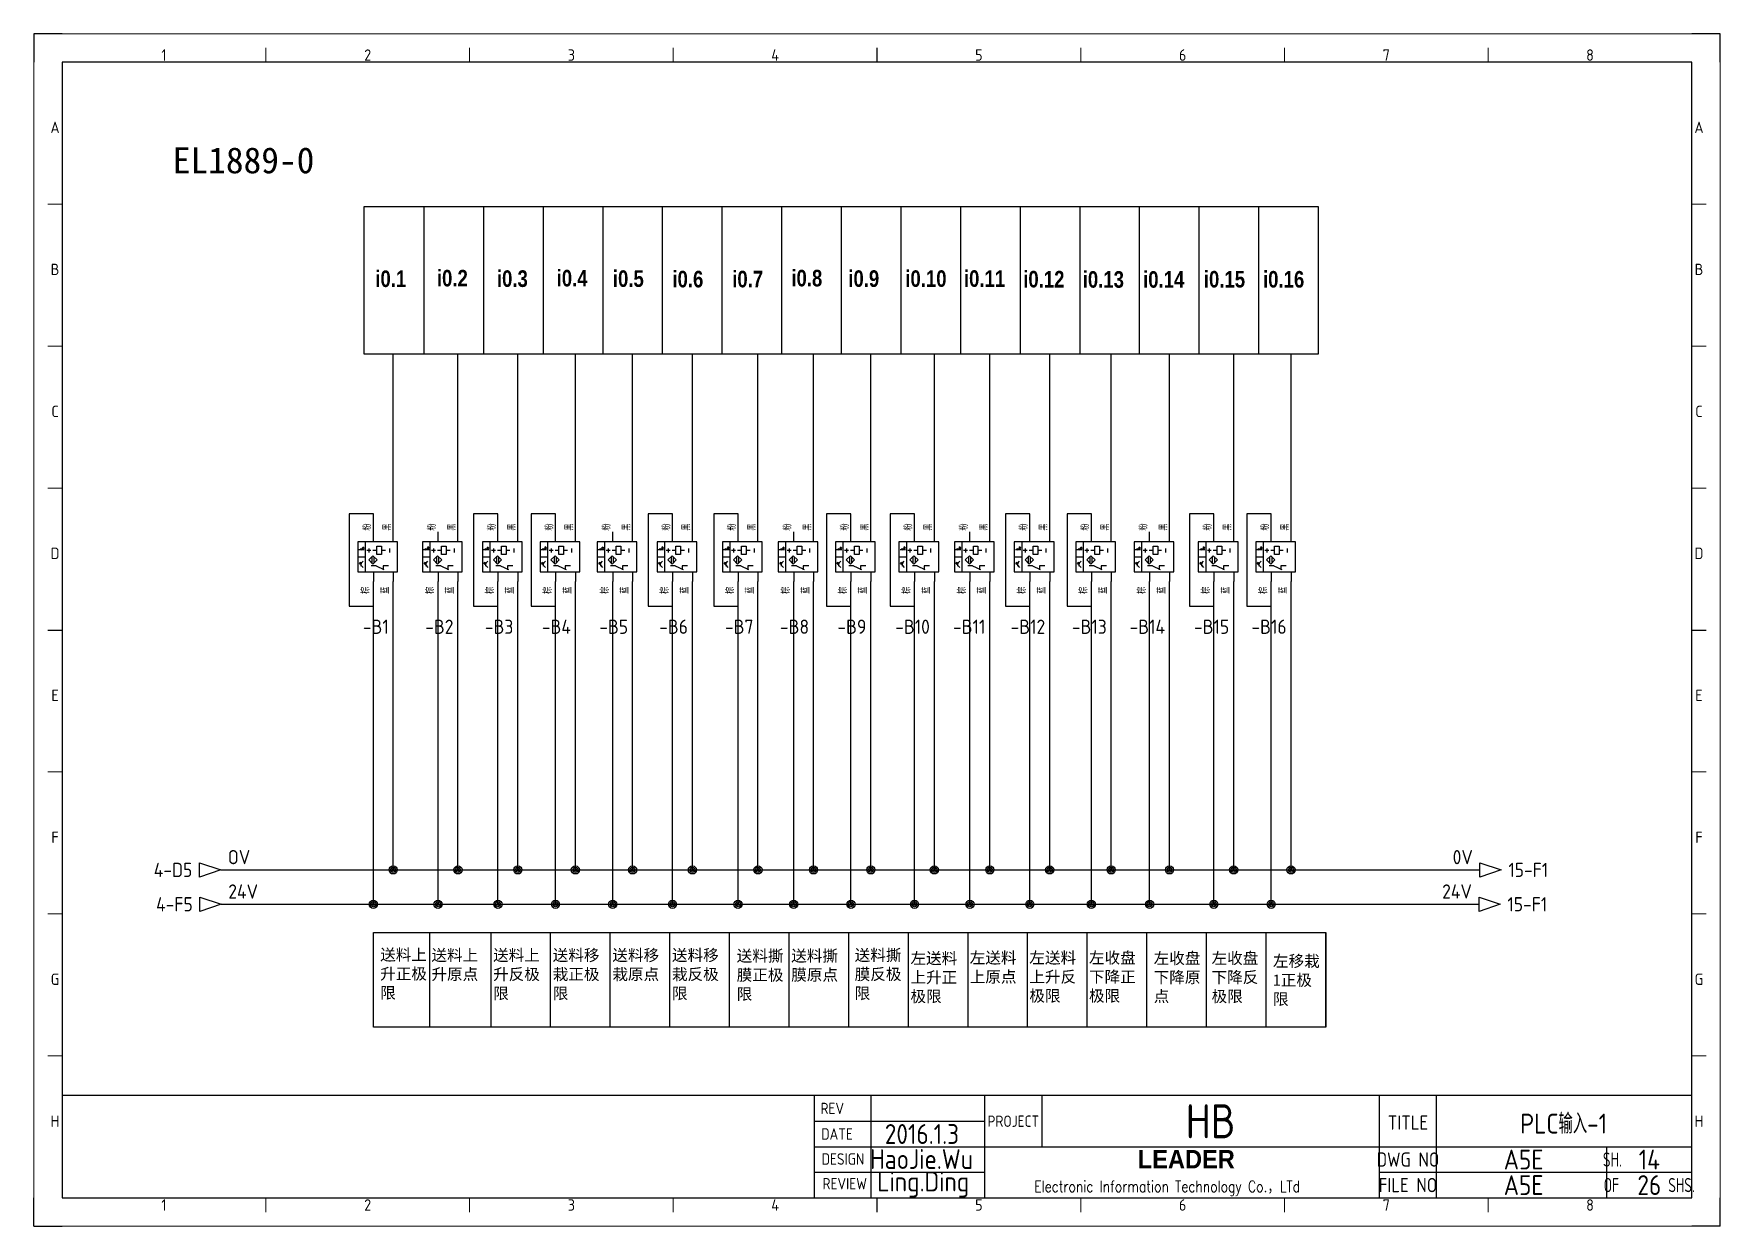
# Model space of a CAD drawing. Header units: millimetres. Extents: x -1699 to 15529, y -2130 to 61.
# Drawn here: x 7010 to 7604, y -2123 to -1703 of the extents above; entities that cross this region are included whole.
import ezdxf
from ezdxf.enums import TextEntityAlignment as Align

# ---------------------------------------------------------------- set-up
doc = ezdxf.new("R2010")
doc.units = ezdxf.units.MM
doc.header["$LTSCALE"] = 10
for name, color, linetype in [('AE_BOR', 1, 'Continuous'), ('SYMS', 7, 'Continuous'), ('TAGS', 51, 'Continuous'), ('TERMS', 123, 'Continuous'), ('WIREREF', 61, 'Continuous'), ('WIREREF_DEST', 61, 'Continuous'), ('XREF', 7, 'Continuous'), ('YEL_14_THHN', 7, 'Continuous'), ('图框_标题栏属性', 1, 'Continuous'), ('图框_标题栏文字', 6, 'Continuous'), ('轴1系统', 7, 'Continuous')]:
    doc.layers.add(name, color=color, linetype=linetype)
doc.layers.add('细实线', color=7, linetype='Continuous', lineweight=25)
doc.styles.add('ACGBTS', font='ISOCP.SHX')
doc.styles.add('CCFS', font='', dxfattribs={"height": 0.7})
doc.styles.get("Standard").update_dxf_attribs({"font": 'simplex.shx', "width": 0.8, "height": 1.625, "bigfont": 'spec_bar.shx'})
doc.styles.add('WD_IEC', font='ISOCP2.shx', dxfattribs={"height": 4, "bigfont": 'gbcbig.shx'})
doc.styles.add('工程字', font='gbenor.shx', dxfattribs={"bigfont": 'gbcbig.shx'})
doc.styles.get('CCFS').set_extended_font_data('SimSun')

msp = doc.modelspace()

# ---------------------------------------------------------------- texts
at = {"layer": 'SYMS', "attachment_point": 1, "style": 'CCFS'}
for s, insert, char_height in [('\\P{\\fSimSun|b1|i0|c134|p2;EL1889-0}', (7059.07, -1727.6), 9.1652), ('\\P送料上升正极限', (7132.13, -2018.54), 4.024), ('\\P送料上升原点', (7150.18, -2018.69), 4.024), ('\\P送料上升反极限', (7171.9, -2018.69), 4.024), ('\\P送料移栽正极限', (7192.9, -2018.69), 4.024), ('\\P送料移栽原点', (7213.9, -2018.69), 4.024), ('\\P送料移栽反极限', (7234.9, -2018.69), 4.024), ('\\P送料撕膜正极限', (7257.69, -2018.93), 4.024), ('\\P送料撕膜原点', (7276.9, -2018.91), 4.024), ('\\P送料撕膜反极限', (7299.24, -2018.68), 4.024), ('\\P左送料上升正极限', (7318.9, -2019.77), 4.024), ('\\P左送料上原点', (7339.77, -2019.6), 4.024), ('\\P左送料上升反极限', (7360.77, -2019.6), 4.024), ('\\P左收盘下降正极限', (7381.77, -2019.6), 4.024), ('\\P左收盘下降原点', (7404.55, -2019.76), 4.024), ('\\P左收盘下降反极限', (7424.94, -2019.75), 4.024), ('\\P左移栽1正极限', (7446.57, -2020.76), 4.024)]:
    msp.add_mtext_dynamic_manual_height_columns(s, width=17.3119, gutter_width=0, heights=[28.12], dxfattribs=dict(at, insert=insert, char_height=char_height))
at = {"layer": '细实线', "char_height": 5.8437, "width": 4.8714, "attachment_point": 1}
for s, insert in [('{\\fArial|b1|i0|c0|p34;i0.1}', (7130.41, -1786.26)), ('{\\fArial|b1|i0|c0|p34;i0.2}', (7152.1, -1786.06)), ('{\\fArial|b1|i0|c0|p34;i0.3}', (7173.24, -1786.22)), ('{\\fArial|b1|i0|c0|p34;i0.4}', (7194.28, -1786.06)), ('{\\fArial|b1|i0|c0|p34;i0.5}', (7214.08, -1786.22)), ('{\\fArial|b1|i0|c0|p34;i0.6}', (7235.04, -1786.38)), ('{\\fArial|b1|i0|c0|p34;i0.7}', (7256.11, -1786.38)), ('{\\fArial|b1|i0|c0|p34;i0.8}', (7276.94, -1786.04)), ('{\\fArial|b1|i0|c0|p34;i0.9}', (7297, -1786.21)), ('{\\fArial|b1|i0|c0|p34;i0.10}', (7317.07, -1786.21)), ('{\\fArial|b1|i0|c0|p34;i0.11}', (7337.72, -1786.2)), ('{\\fArial|b1|i0|c0|p34;i0.12}', (7358.6, -1786.42)), ('{\\fArial|b1|i0|c0|p34;i0.13}', (7379.56, -1786.5)), ('{\\fArial|b1|i0|c0|p34;i0.14}', (7400.82, -1786.51)), ('{\\fArial|b1|i0|c0|p34;i0.15}', (7422.22, -1786.43)), ('{\\fArial|b1|i0|c0|p34;i0.16}', (7443.06, -1786.45))]:
    msp.add_mtext(s, dxfattribs=dict(at, insert=insert))

# ---------------------------------------------------------------- blocks, each defined once
blk = doc.blocks.new('Border')
for p, q in [((584, 410), (10, 410)), ((10, 410), (10, 10)), ((584, 10), (584, 410)), ((10, 10), (584, 10))]:
    blk.add_line(p, q)
at = {"layer": 'AE_BOR', "color": 1, "lineweight": 30}
for p, q in [((10, 420), (0, 420)), ((0, 420), (0, 410)), ((594, 420), (584, 420)), ((594, 410), (594, 420)), ((297, 410), (297, 415)), ((5, 210), (10, 210)), ((584, 210), (589, 210)), ((0, 0), (0, 10)), ((297, 5), (297, 10)), ((594, 0), (594, 10)), ((0, 0), (10, 0)), ((594, 0), (584, 0))]:
    blk.add_line(p, q, dxfattribs=at)
at = {"layer": 'AE_BOR', "color": 1, "lineweight": 15}
for p, q in [((0, 420), (594, 420)), ((0, 0), (0, 420)), ((594, 420), (594, 0)), ((81.75, 410), (81.75, 415)), ((153.5, 410), (153.5, 415)), ((225.25, 410), (225.25, 415)), ((368.75, 410), (368.75, 415)), ((440.5, 410), (440.5, 415)), ((512.25, 410), (512.25, 415)), ((10, 360), (5, 360)), ((589, 360), (584, 360)), ((10, 310), (5, 310)), ((589, 310), (584, 310)), ((10, 260), (5, 260)), ((589, 260), (584, 260)), ((10, 160), (5, 160)), ((589, 160), (584, 160)), ((10, 110), (5, 110)), ((589, 110), (584, 110)), ((10, 60), (5, 60)), ((589, 60), (584, 60)), ((81.75, 5), (81.75, 10)), ((153.5, 5), (153.5, 10)), ((225.25, 5), (225.25, 10)), ((368.75, 5), (368.75, 10)), ((440.5, 5), (440.5, 10)), ((512.25, 5), (512.25, 10)), ((594, 0), (0, 0))]:
    blk.add_line(p, q, dxfattribs=at)
at = {"layer": 'AE_BOR', "color": 1, "lineweight": 15, "style": 'ACGBTS'}
for s, p in [('1', (45.875, 412.5)), ('2', (117.625, 412.5)), ('3', (189.375, 412.5)), ('4', (261.125, 412.5)), ('5', (332.875, 412.5)), ('6', (404.625, 412.5)), ('7', (476.375, 412.5)), ('8', (548.125, 412.5)), ('A', (7.5, 387)), ('A', (586.5, 387)), ('B', (7.5, 337)), ('B', (586.5, 337)), ('C', (7.5, 287)), ('C', (586.5, 287)), ('D', (7.5, 237)), ('D', (586.5, 237)), ('E', (7.5, 187)), ('E', (586.5, 187)), ('F', (7.5, 137)), ('F', (586.5, 137)), ('G', (7.5, 87)), ('G', (586.5, 87)), ('H', (7.5, 37)), ('H', (586.5, 37)), ('1', (45.875, 7.5)), ('2', (117.625, 7.5)), ('3', (189.375, 7.5)), ('4', (261.125, 7.5)), ('5', (332.875, 7.5)), ('6', (404.625, 7.5)), ('7', (476.375, 7.5)), ('8', (548.125, 7.5))]:
    blk.add_text(s, height=4, dxfattribs=at).set_placement(p, align=Align.MIDDLE)
blk = doc.blocks.new('TITLE3')
for p, q in [((-309, 0), (-309, 36)), ((-289, 0), (-289, 36)), ((-249, 0), (-249, 36)), ((-249, 0), (-249, 36)), ((-249, 0), (-249, 36)), ((-229, 36), (-229, 27)), ((-110, 0), (-110, 36)), ((-90, 0), (-90, 36)), ((-309, 27), (-249, 27)), ((-229, 27), (-229, 18)), ((-309, 18), (-248.01, 18)), ((-249, 18), (0, 18)), ((-30, 0), (-30, 18)), ((-309, 9), (-249, 9)), ((-110, 9), (0, 9)), ((-289, 4.18), (-289, 4.18)), ((-289, 4.18), (-289, 4.18))]:
    blk.add_line(p, q)
blk.add_lwpolyline([(-309, 36), (-574, 36), (-574, 0), (-309, 0)], close=True)
blk.add_lwpolyline([(-309, 0), (0, 0), (0, 36), (-309, 36)])
at = {"insert": (-248.01, 16.87), "char_height": 5, "attachment_point": 1}
blk.add_mtext_dynamic_manual_height_columns('\\pi52.854;{\\fArial Black|b0|i0|c0|p34;\\H1.3x;LEADER\\Fsimplex,spec_bar|c134;\\H1.0769x; }\\P\\pi16.37;{\\H0.8x;Electronic Information Technology Co.\\fSimSun|b0|i0|c134|p2;，\\Fsimplex,spec_bar|c134;LTd}', width=138.0147, gutter_width=8.12, heights=[69.93], dxfattribs=at)
at = {"layer": '图框_标题栏属性', "style": '工程字'}
for tag, height, p in [('版本', 7, (-271.17, 31.5)), ('项目', 12, (-169.5, 27)), ('名称', 7, (-45.16, 26.53)), ('日期', 7, (-271.17, 22.5)), ('制图', 7, (-271.33, 13.69)), ('文件', 7, (-59.26, 13.5)), ('页数', 7, (-16.34, 13.5)), ('审核', 7, (-270.7, 4.72)), ('图号', 7, (-59.26, 4.5)), ('总数', 7, (-16.34, 4.5))]:
    blk.add_attdef(tag, text='', height=height, dxfattribs=at).set_placement(p, align=Align.MIDDLE)
at = {"layer": '图框_标题栏文字', "style": '工程字'}
for s, height, p in [('REV', 4, (-302.75, 31.5)), ('DATE', 4, (-301.08, 22.5)), ('PROJECT', 4, (-239, 27)), ('TITLE', 5, (-100, 26.53)), ('DESIGN', 4, (-299, 13.69)), ('DWG NO', 5, (-100, 13.5)), ('REVIEW', 4, (-298.37, 5.01)), ('FILE NO', 5, (-100, 4.5))]:
    blk.add_text(s, height=height, dxfattribs=at).set_placement(p, align=Align.MIDDLE_CENTER)
at = {"layer": '图框_标题栏文字', "style": '工程字', "width": 0.8}
for s, p in [('SH.            ', (-15, 13.5)), ('OF        SHS.', (-15, 4.5))]:
    blk.add_text(s, height=5, dxfattribs=at).set_placement(p, align=Align.MIDDLE_CENTER)
blk = doc.blocks.new('*U259')
at = {"layer": 'SYMS'}
blk.add_line((0, 25.98), (0, -25.98), dxfattribs=at)
blk = doc.blocks.new('*U260')
at = {"layer": 'SYMS', "color": 0, "linetype": 'ByBlock', "lineweight": -2, "transparency": 16777216}
for p in [(0, 0), (21, 0), (42, 0), (63, 0), (84, 0), (105, 0), (126, 0), (147, 0), (168, 0), (189, 0), (210, 0), (231, 0), (252, 0), (273, 0), (294, 0), (315, 0)]:
    blk.add_blockref('*U259', p, dxfattribs=at)
blk = doc.blocks.new('4PINguangdiankaiguan')
for p, q in [((0, -3.5), (0, 0)), ((7, -3.5), (7, 0)), ((1.54, -3.5), (-5.46, -3.5)), ((-5.46, -3.5), (-5.46, -14)), ((-4.44, -5.83), (-3.81, -6.15)), ((-4.44, -6.46), (-4.44, -5.83)), ((-3.65, -5.52), (-3.89, -5.76)), ((-3.81, -6.46), (-3.81, -5.83)), ((-3.42, -5.29), (-3.73, -5.45)), ((-3.73, -5.45), (-3.57, -5.6)), ((-3.42, -5.76), (-3.65, -5.99)), ((-3.57, -5.6), (-3.42, -5.29)), ((-3.18, -5.52), (-3.5, -5.68)), ((-3.5, -5.68), (-3.34, -5.84)), ((-3.34, -5.84), (-3.18, -5.52)), ((-2.84, -3.5), (-2.84, -14)), ((-1.58, -5.8), (-1.58, -7.2)), ((8.54, -3.5), (1.54, -3.5)), ((5.63, -5.83), (5.63, -7.23)), ((8.54, -14), (8.54, -3.5)), ((-5.46, -8.75), (-2.84, -8.75)), ((-5.07, -6.15), (-3.18, -6.15)), ((-4.81, -11.11), (-5.05, -10.87)), ((-4.73, -11.03), (-4.89, -11.19)), ((-4.89, -11.19), (-4.58, -11.34)), ((-4.58, -10.87), (-4.81, -10.64)), ((-4.58, -11.34), (-4.73, -11.03)), ((-4.5, -10.79), (-4.66, -10.95)), ((-4.66, -10.95), (-4.34, -11.11)), ((-4.34, -11.11), (-4.5, -10.79)), ((-3.81, -6.15), (-4.44, -6.46)), ((-4.35, -11.1), (-3.58, -10.34)), ((-4.35, -10.71), (-4.35, -12.09)), ((-4.19, -10.79), (-4.35, -11.1)), ((-4.35, -11.1), (-4.03, -10.95)), ((-4.35, -11.75), (-3.58, -12.52)), ((-0.88, -6.5), (-2.28, -6.5)), ((-0.54, -8.76), (-0.54, -10.95)), ((1.21, -6.5), (-0.18, -6.5)), ((0.19, -8.76), (0.19, -10.95)), ((4.23, -6.5), (2.84, -6.5)), ((-5.46, -14), (8.54, -14)), ((0.95, -11.96), (-0.74, -11.96)), ((0, -14), (0, -17.5)), ((0.95, -11.96), (3.7, -13.19)), ((5.28, -11.96), (3.4, -11.96)), ((3.4, -11.96), (3.4, -13.37)), ((7, -14), (7, -17.5))]:
    blk.add_line(p, q)
for points in [[(1.21, -5.03), (2.84, -5.03), (2.84, -7.98), (1.21, -7.98)], [(-0.17, -8.4), (1.29, -9.86), (-0.17, -11.32), (-1.63, -9.86)]]:
    blk.add_lwpolyline(points, close=True)
for points in [[(-3.73, -5.45), (-3.57, -5.6), (-3.42, -5.29)], [(-3.5, -5.68), (-3.34, -5.84), (-3.18, -5.52)], [(-4.73, -11.03), (-4.89, -11.19), (-4.58, -11.34)], [(-4.5, -10.79), (-4.66, -10.95), (-4.34, -11.11)], [(-4.03, -10.95), (-4.19, -10.79), (-4.35, -11.1)]]:
    blk.add_solid(points)
at = {"style": 'WD_IEC'}
for tag, height, p in [('INST', 1.89, (-6.69, -0.35)), ('TAG1', 1.75, (-6.69, -6.48)), ('LOC', 1.89, (-6.69, -3.15)), ('DESC1', 1.89, (-6.69, -12.39)), ('XREF', 1.75, (-6.69, -9.69)), ('DESC3', 1.89, (-6.69, -17.99)), ('DESC2', 1.89, (-6.69, -15.19))]:
    blk.add_attdef(tag, text='', height=height, dxfattribs=at).set_placement(p, align=Align.RIGHT)
at = {"style": 'WD_IEC', "flags": 1}
for tag, p, height in [('X2TERM01', (0, 0), 0.224), ('X2TERM02', (7, 0), 0.224), ('MFG', (9.11, -4.46), 1.05), ('CAT', (9.11, -6.21), 1.05), ('X4LINK', (-5.49, -8.76), 0.224), ('X1LINK', (8.51, -8.76), 0.224), ('ASSYCODE', (9.24, -11.95), 0.7), ('X8TERM03', (0, -17.5), 0.224), ('X8TERM04', (7, -17.5), 0.224), ('FAMILY', (9.24, -13), 0.7), ('CATDESC', (9.24, -14.05), 0.7)]:
    blk.add_attdef(tag, p, '', height=height, dxfattribs=at)
at = {"style": 'WD_IEC'}
for tag, height, p in [('TERM01', 1.5, (-0.7, -0.19)), ('TERM02', 1.4, (6.3, -0.19))]:
    blk.add_attdef(tag, text='', height=height, rotation=90, dxfattribs=at).set_placement(p, align=Align.RIGHT)
for tag, p in [('TERM03', (-0.7, -17.82)), ('TERM04', (6.3, -17.82))]:
    blk.add_attdef(tag, p, '', height=1.4, rotation=90, dxfattribs=at)
blk = doc.blocks.new('HA1D3')
blk.add_lwpolyline([(0, 0), (-3.75, -1.25), (-3.75, 1.25)], close=True)
at = {"style": 'WD_IEC'}
for tag, p, height, flags in [('WIRENO', (1.25, 1), 2.5, 8), ('X1TERM01', (0, 0), 0.32, 1)]:
    blk.add_attdef(tag, p, '', height=height, dxfattribs=dict(at, flags=flags))
blk.add_attdef('XREF', text='', height=2.5, dxfattribs=at).set_placement((-5, 0), align=Align.MIDDLE_RIGHT)
at = {"style": 'WD_IEC', "flags": 1}
blk.add_attdef('SIGCODE', text='', height=1, dxfattribs=at).set_placement((-2.5, 1.8), align=Align.RIGHT)
at = {"style": 'WD_IEC'}
blk.add_attdef('DESC1', text='', height=2.5, dxfattribs=at).set_placement((1.25, -1), align=Align.TOP_LEFT)
blk = doc.blocks.new('WDDOT')
for radius in [0.72, 0.449, 0.223]:
    blk.add_circle((0, 0), radius)
blk = doc.blocks.new('*U263')
at = {"layer": 'SYMS'}
blk.add_line((0, -16.65), (0, 16.65), dxfattribs=at)
blk = doc.blocks.new('*U264')
at = {"layer": 'SYMS', "color": 0, "linetype": 'ByBlock', "lineweight": -2, "transparency": 16777216}
for p in [(0, 0), (21, 0), (42, 0), (63, 0), (84, 0), (105, 0), (126, 0), (147, 0), (168, 0), (189, 0), (210, 0), (231, 0), (252, 0), (273, 0), (294, 0)]:
    blk.add_blockref('*U263', p, dxfattribs=at)
blk = doc.blocks.new('HA1S1')
blk.add_lwpolyline([(0, 1.25), (3.75, 0), (0, -1.25)], close=True)
at = {"style": 'WD_IEC'}
for tag, height, flags, p in [('WIRENO', 2.5, 8, (-1.25, 1)), ('SIGCODE', 1, 1, (5, 1.8))]:
    blk.add_attdef(tag, text='', height=height, dxfattribs=dict(at, flags=flags)).set_placement(p, align=Align.RIGHT)
at = {"style": 'WD_IEC', "flags": 1}
blk.add_attdef('X4TERM01', (0, 0), '', height=0.32, dxfattribs=at)
at = {"style": 'WD_IEC'}
blk.add_attdef('XREF', text='', height=2.5, dxfattribs=at).set_placement((5, 0), align=Align.MIDDLE_LEFT)
blk.add_attdef('DESC1', text='', height=2.5, dxfattribs=at).set_placement((-1.25, -1), align=Align.TOP_RIGHT)

# ---------------------------------------------------------------- linework, layer by layer
at = {"layer": 'SYMS'}
for p, q in [((7126.5, -1763.77), (7147.5, -1763.77)), ((7149.44, -2019.41), (7149.44, -2052.71))]:
    msp.add_line(p, q, dxfattribs=at)
for points in [[(7126.5, -1763.77), (7462.5, -1763.77), (7462.5, -1815.74), (7126.5, -1815.74)], [(7129.82, -2019.41), (7465.16, -2019.41), (7465.16, -2052.71), (7129.82, -2052.71)]]:
    msp.add_lwpolyline(points, close=True, dxfattribs=at)
at = {"layer": 'YEL_14_THHN'}
for p, q in [((7136.72, -1878.35), (7136.72, -1815.74)), ((7159.51, -1878.35), (7159.51, -1815.74)), ((7180.61, -1878.35), (7180.61, -1815.74)), ((7200.89, -1878.35), (7200.89, -1815.74)), ((7221.02, -1878.35), (7221.02, -1815.74)), ((7242.1, -1878.35), (7242.1, -1815.74)), ((7265.17, -1878.35), (7265.17, -1815.74)), ((7284.76, -1878.35), (7284.76, -1815.74)), ((7304.93, -1878.35), (7304.93, -1815.74)), ((7327.3, -1878.35), (7327.3, -1815.74)), ((7346.83, -1878.35), (7346.83, -1815.74)), ((7367.92, -1878.35), (7367.92, -1815.74)), ((7389.6, -1878.35), (7389.6, -1815.74)), ((7410.13, -1878.35), (7410.13, -1815.74)), ((7432.73, -1878.35), (7432.73, -1815.74)), ((7452.94, -1878.35), (7452.94, -1815.74)), ((7129.72, -1871.97), (7121.15, -1871.97)), ((7121.15, -1871.97), (7121.15, -1904.46)), ((7129.72, -1878.35), (7129.72, -1871.97)), ((7173.61, -1871.97), (7165.04, -1871.97)), ((7165.04, -1871.97), (7165.04, -1904.46)), ((7173.61, -1878.35), (7173.61, -1871.97)), ((7193.89, -1871.97), (7185.33, -1871.97)), ((7185.33, -1871.97), (7185.33, -1904.46)), ((7193.89, -1878.35), (7193.89, -1871.97)), ((7235.1, -1871.97), (7226.53, -1871.97)), ((7226.53, -1871.97), (7226.53, -1904.46)), ((7235.1, -1878.35), (7235.1, -1871.97)), ((7258.17, -1871.97), (7249.6, -1871.97)), ((7249.6, -1871.97), (7249.6, -1904.46)), ((7258.17, -1878.35), (7258.17, -1871.97)), ((7297.93, -1871.97), (7289.36, -1871.97)), ((7289.36, -1871.97), (7289.36, -1904.46)), ((7297.93, -1878.35), (7297.93, -1871.97)), ((7320.3, -1871.97), (7311.73, -1871.97)), ((7311.73, -1871.97), (7311.73, -1904.46)), ((7320.3, -1878.35), (7320.3, -1871.97)), ((7360.92, -1871.97), (7352.35, -1871.97)), ((7352.35, -1871.97), (7352.35, -1904.46)), ((7360.92, -1878.35), (7360.92, -1871.97)), ((7382.6, -1871.97), (7374.03, -1871.97)), ((7374.03, -1871.97), (7374.03, -1904.46)), ((7382.6, -1878.35), (7382.6, -1871.97)), ((7425.73, -1871.97), (7417.16, -1871.97)), ((7417.16, -1871.97), (7417.16, -1904.46)), ((7425.73, -1878.35), (7425.73, -1871.97)), ((7445.94, -1871.97), (7437.37, -1871.97)), ((7437.37, -1871.97), (7437.37, -1904.46)), ((7445.94, -1878.35), (7445.94, -1871.97)), ((7129.72, -2009.48), (7129.72, -1895.85)), ((7136.72, -1997.38), (7136.72, -1895.85)), ((7152.51, -2009.48), (7152.51, -1895.85)), ((7159.51, -1997.38), (7159.51, -1895.85)), ((7173.61, -2009.48), (7173.61, -1895.85)), ((7180.61, -1997.38), (7180.61, -1895.85)), ((7193.89, -2009.48), (7193.89, -1895.85)), ((7200.89, -1997.38), (7200.89, -1895.85)), ((7214.02, -2009.48), (7214.02, -1895.85)), ((7221.02, -1997.38), (7221.02, -1895.85)), ((7235.1, -2009.48), (7235.1, -1895.85)), ((7242.1, -1997.38), (7242.1, -1895.85)), ((7258.17, -2009.48), (7258.17, -1895.85)), ((7265.17, -1997.38), (7265.17, -1895.85)), ((7277.76, -2009.48), (7277.76, -1895.85)), ((7284.76, -1997.38), (7284.76, -1895.85)), ((7297.93, -2009.48), (7297.93, -1895.85)), ((7304.93, -1997.38), (7304.93, -1895.85)), ((7320.3, -2009.48), (7320.3, -1895.85)), ((7327.3, -1997.38), (7327.3, -1895.85)), ((7339.83, -2009.48), (7339.83, -1895.85)), ((7346.83, -1997.38), (7346.83, -1895.85)), ((7360.92, -2009.48), (7360.92, -1895.85)), ((7367.92, -1997.38), (7367.92, -1895.85)), ((7382.6, -2009.48), (7382.6, -1895.85)), ((7389.6, -1997.38), (7389.6, -1895.85)), ((7403.13, -2009.48), (7403.13, -1895.85)), ((7410.13, -1997.38), (7410.13, -1895.85)), ((7425.73, -2009.48), (7425.73, -1895.85)), ((7432.73, -1997.38), (7432.73, -1895.85)), ((7445.94, -2009.48), (7445.94, -1895.85)), ((7452.94, -1997.38), (7452.94, -1895.85)), ((7121.15, -1904.46), (7129.72, -1904.46)), ((7165.04, -1904.46), (7173.61, -1904.46)), ((7185.33, -1904.46), (7193.89, -1904.46)), ((7226.53, -1904.46), (7235.1, -1904.46)), ((7249.6, -1904.46), (7258.17, -1904.46)), ((7289.36, -1904.46), (7297.93, -1904.46)), ((7311.73, -1904.46), (7320.3, -1904.46)), ((7352.35, -1904.46), (7360.92, -1904.46)), ((7374.03, -1904.46), (7382.6, -1904.46)), ((7417.16, -1904.46), (7425.73, -1904.46)), ((7437.37, -1904.46), (7445.94, -1904.46)), ((7075.96, -1997.38), (7519.47, -1997.38)), ((7076.13, -2009.48), (7519.14, -2009.48))]:
    msp.add_line(p, q, dxfattribs=at)

# ---------------------------------------------------------------- block references
ref = msp.add_blockref('TITLE3', (7594.11, -2112.89))
ref.add_attrib('总数', '26', dxfattribs={"layer": '图框_标题栏属性', "height": 7, "style": '工程字'}).set_placement((7579.11, -2108.39), align=Align.MIDDLE)
ref.add_attrib('页数', '14', dxfattribs={"layer": '图框_标题栏属性', "height": 7, "style": '工程字'}).set_placement((7579.11, -2099.39), align=Align.MIDDLE)
ref.add_attrib('文件', 'A5E', dxfattribs={"layer": '图框_标题栏属性', "height": 7, "style": '工程字'}).set_placement((7534.85, -2099.39), align=Align.MIDDLE)
ref.add_attrib('图号', 'A5E', dxfattribs={"layer": '图框_标题栏属性', "height": 7, "style": '工程字'}).set_placement((7534.85, -2108.39), align=Align.MIDDLE)
ref.add_attrib('名称', 'PLC输入-1', dxfattribs={"layer": '图框_标题栏属性', "height": 7, "style": '工程字'}).set_placement((7548.95, -2086.36), align=Align.MIDDLE)
ref.add_attrib('项目', 'HB', dxfattribs={"layer": '图框_标题栏属性', "height": 12, "style": '工程字'}).set_placement((7424.61, -2085.89), align=Align.MIDDLE)
ref.add_attrib('审核', 'Ling.Ding', dxfattribs={"layer": '图框_标题栏属性', "height": 7, "style": '工程字'}).set_placement((7323.4, -2108.17), align=Align.MIDDLE)
ref.add_attrib('制图', 'HaoJie.Wu', dxfattribs={"layer": '图框_标题栏属性', "height": 7, "style": '工程字'}).set_placement((7322.78, -2099.2), align=Align.MIDDLE)
ref.add_attrib('日期', '2016.1.3', dxfattribs={"layer": '图框_标题栏属性', "height": 7, "style": '工程字'}).set_placement((7322.94, -2090.39), align=Align.MIDDLE)
at = {"layer": 'AE_BOR'}
msp.add_blockref('Border', (7010.11, -2122.89), dxfattribs=at)
at = {"layer": 'SYMS'}
for name, p in [('*U260', (7147.5, -1789.75)), ('*U264', (7171.16, -2036.06))]:
    msp.add_blockref(name, p, dxfattribs=at)
ref = msp.add_blockref('HA1D3', (7075.96, -1997.38), dxfattribs=dict(at, xscale=2, yscale=2, zscale=2))
ref.add_attrib('XREF', '4-D5', dxfattribs={"layer": 'XREF', "height": 5, "style": 'WD_IEC'}).set_placement((7065.96, -1997.38), align=Align.MIDDLE_RIGHT)
ref.add_attrib('WIRENO', 'OV', (7078.46, -1995.38), dxfattribs={"layer": 'WIREREF_DEST', "height": 5, "style": 'WD_IEC', "flags": 8})
ref = msp.add_blockref('HA1S1', (7519.47, -1997.38), dxfattribs=dict(at, xscale=2, yscale=2, zscale=2))
ref.add_attrib('XREF', '15-F1', dxfattribs={"layer": 'XREF', "height": 5, "style": 'WD_IEC'}).set_placement((7529.47, -1997.38), align=Align.MIDDLE_LEFT)
ref.add_attrib('WIRENO', '0V', dxfattribs={"layer": 'WIREREF', "height": 5, "style": 'WD_IEC', "flags": 8}).set_placement((7516.97, -1995.38), align=Align.RIGHT)
at = {"layer": 'SYMS', "xscale": 2, "yscale": 2, "zscale": 2}
for p in [(7136.72, -1997.38), (7159.51, -1997.38), (7180.61, -1997.38), (7200.89, -1997.38), (7221.02, -1997.38), (7242.1, -1997.38), (7265.17, -1997.38), (7284.76, -1997.38), (7304.93, -1997.38), (7327.3, -1997.38), (7346.83, -1997.38), (7367.92, -1997.38), (7389.6, -1997.38), (7410.13, -1997.38), (7432.73, -1997.38), (7452.94, -1997.38), (7129.72, -2009.48), (7152.51, -2009.48), (7173.61, -2009.48), (7193.89, -2009.48), (7214.02, -2009.48), (7235.1, -2009.48), (7258.17, -2009.48), (7277.76, -2009.48), (7297.93, -2009.48), (7320.3, -2009.48), (7339.83, -2009.48), (7360.92, -2009.48), (7382.6, -2009.48), (7403.13, -2009.48), (7425.73, -2009.48), (7445.94, -2009.48)]:
    msp.add_blockref('WDDOT', p, dxfattribs=at)
at = {"layer": 'SYMS'}
ref = msp.add_blockref('HA1D3', (7076.13, -2009.48), dxfattribs=dict(at, xscale=2, yscale=2, zscale=2))
ref.add_attrib('XREF', '4-F5', dxfattribs={"layer": 'XREF', "height": 5, "style": 'WD_IEC'}).set_placement((7066.13, -2009.48), align=Align.MIDDLE_RIGHT)
ref.add_attrib('WIRENO', '24V', (7078.63, -2007.48), dxfattribs={"layer": 'WIREREF_DEST', "height": 5, "style": 'WD_IEC', "flags": 8})
ref = msp.add_blockref('HA1S1', (7519.14, -2009.48), dxfattribs=dict(at, xscale=2, yscale=2, zscale=2))
ref.add_attrib('XREF', '15-F1', dxfattribs={"layer": 'XREF', "height": 5, "style": 'WD_IEC'}).set_placement((7529.14, -2009.48), align=Align.MIDDLE_LEFT)
ref.add_attrib('WIRENO', '24V', dxfattribs={"layer": 'WIREREF', "height": 5, "style": 'WD_IEC', "flags": 8}).set_placement((7516.64, -2007.48), align=Align.RIGHT)
at = {"layer": '轴1系统'}
ref = msp.add_blockref('4PINguangdiankaiguan', (7129.72, -1878.35), dxfattribs=at)
ref.add_attrib('TERM04', '蓝', (7135.27, -1900.16), dxfattribs={"layer": 'TERMS', "height": 2.5, "rotation": 90, "style": 'WD_IEC'})
ref.add_attrib('TERM02', '黑', dxfattribs={"layer": 'TERMS', "height": 2.5, "rotation": 90, "style": 'WD_IEC'}).set_placement((7135.91, -1875.37), align=Align.RIGHT)
ref.add_attrib('TAG1', '-B1', dxfattribs={"layer": 'TAGS', "height": 5, "style": 'WD_IEC'}).set_placement((7135.15, -1914.24), align=Align.RIGHT)
ref.add_attrib('TERM01', '粉', dxfattribs={"layer": 'TERMS', "height": 2.5, "rotation": 90, "style": 'WD_IEC'}).set_placement((7128.91, -1875.37), align=Align.RIGHT)
ref.add_attrib('TERM03', '棕', (7128.27, -1900.16), dxfattribs={"layer": 'TERMS', "height": 2.5, "rotation": 90, "style": 'WD_IEC'})
ref = msp.add_blockref('4PINguangdiankaiguan', (7152.51, -1878.35), dxfattribs=at)
ref.add_attrib('TERM04', '蓝', (7158.06, -1900.16), dxfattribs={"layer": 'TERMS', "height": 2.5, "rotation": 90, "style": 'WD_IEC'})
ref.add_attrib('TERM02', '黑', dxfattribs={"layer": 'TERMS', "height": 2.5, "rotation": 90, "style": 'WD_IEC'}).set_placement((7158.7, -1875.37), align=Align.RIGHT)
ref.add_attrib('TAG1', '-B2', dxfattribs={"layer": 'TAGS', "height": 5, "style": 'WD_IEC'}).set_placement((7157.94, -1914.24), align=Align.RIGHT)
ref.add_attrib('TERM01', '粉', dxfattribs={"layer": 'TERMS', "height": 2.5, "rotation": 90, "style": 'WD_IEC'}).set_placement((7151.7, -1875.37), align=Align.RIGHT)
ref.add_attrib('TERM03', '棕', (7151.06, -1900.16), dxfattribs={"layer": 'TERMS', "height": 2.5, "rotation": 90, "style": 'WD_IEC'})
ref = msp.add_blockref('4PINguangdiankaiguan', (7173.61, -1878.35), dxfattribs=at)
ref.add_attrib('TERM04', '蓝', (7179.16, -1900.16), dxfattribs={"layer": 'TERMS', "height": 2.5, "rotation": 90, "style": 'WD_IEC'})
ref.add_attrib('TERM02', '黑', dxfattribs={"layer": 'TERMS', "height": 2.5, "rotation": 90, "style": 'WD_IEC'}).set_placement((7179.8, -1875.37), align=Align.RIGHT)
ref.add_attrib('TAG1', '-B3', dxfattribs={"layer": 'TAGS', "height": 5, "style": 'WD_IEC'}).set_placement((7179.04, -1914.24), align=Align.RIGHT)
ref.add_attrib('TERM01', '粉', dxfattribs={"layer": 'TERMS', "height": 2.5, "rotation": 90, "style": 'WD_IEC'}).set_placement((7172.8, -1875.37), align=Align.RIGHT)
ref.add_attrib('TERM03', '棕', (7172.16, -1900.16), dxfattribs={"layer": 'TERMS', "height": 2.5, "rotation": 90, "style": 'WD_IEC'})
ref = msp.add_blockref('4PINguangdiankaiguan', (7193.89, -1878.35), dxfattribs=at)
ref.add_attrib('TERM04', '蓝', (7199.45, -1900.16), dxfattribs={"layer": 'TERMS', "height": 2.5, "rotation": 90, "style": 'WD_IEC'})
ref.add_attrib('TERM02', '黑', dxfattribs={"layer": 'TERMS', "height": 2.5, "rotation": 90, "style": 'WD_IEC'}).set_placement((7200.09, -1875.37), align=Align.RIGHT)
ref.add_attrib('TAG1', '-B4', dxfattribs={"layer": 'TAGS', "height": 5, "style": 'WD_IEC'}).set_placement((7199.32, -1914.24), align=Align.RIGHT)
ref.add_attrib('TERM01', '粉', dxfattribs={"layer": 'TERMS', "height": 2.5, "rotation": 90, "style": 'WD_IEC'}).set_placement((7193.09, -1875.37), align=Align.RIGHT)
ref.add_attrib('TERM03', '棕', (7192.45, -1900.16), dxfattribs={"layer": 'TERMS', "height": 2.5, "rotation": 90, "style": 'WD_IEC'})
ref = msp.add_blockref('4PINguangdiankaiguan', (7214.02, -1878.35), dxfattribs=at)
ref.add_attrib('TERM04', '蓝', (7219.58, -1900.16), dxfattribs={"layer": 'TERMS', "height": 2.5, "rotation": 90, "style": 'WD_IEC'})
ref.add_attrib('TERM02', '黑', dxfattribs={"layer": 'TERMS', "height": 2.5, "rotation": 90, "style": 'WD_IEC'}).set_placement((7220.21, -1875.37), align=Align.RIGHT)
ref.add_attrib('TAG1', '-B5', dxfattribs={"layer": 'TAGS', "height": 5, "style": 'WD_IEC'}).set_placement((7219.45, -1914.24), align=Align.RIGHT)
ref.add_attrib('TERM01', '粉', dxfattribs={"layer": 'TERMS', "height": 2.5, "rotation": 90, "style": 'WD_IEC'}).set_placement((7213.21, -1875.37), align=Align.RIGHT)
ref.add_attrib('TERM03', '棕', (7212.58, -1900.16), dxfattribs={"layer": 'TERMS', "height": 2.5, "rotation": 90, "style": 'WD_IEC'})
ref = msp.add_blockref('4PINguangdiankaiguan', (7235.1, -1878.35), dxfattribs=at)
ref.add_attrib('TERM04', '蓝', (7240.66, -1900.16), dxfattribs={"layer": 'TERMS', "height": 2.5, "rotation": 90, "style": 'WD_IEC'})
ref.add_attrib('TERM02', '黑', dxfattribs={"layer": 'TERMS', "height": 2.5, "rotation": 90, "style": 'WD_IEC'}).set_placement((7241.29, -1875.37), align=Align.RIGHT)
ref.add_attrib('TAG1', '-B6', dxfattribs={"layer": 'TAGS', "height": 5, "style": 'WD_IEC'}).set_placement((7240.53, -1914.24), align=Align.RIGHT)
ref.add_attrib('TERM01', '粉', dxfattribs={"layer": 'TERMS', "height": 2.5, "rotation": 90, "style": 'WD_IEC'}).set_placement((7234.29, -1875.37), align=Align.RIGHT)
ref.add_attrib('TERM03', '棕', (7233.66, -1900.16), dxfattribs={"layer": 'TERMS', "height": 2.5, "rotation": 90, "style": 'WD_IEC'})
ref = msp.add_blockref('4PINguangdiankaiguan', (7258.17, -1878.35), dxfattribs=at)
ref.add_attrib('TERM04', '蓝', (7263.73, -1900.16), dxfattribs={"layer": 'TERMS', "height": 2.5, "rotation": 90, "style": 'WD_IEC'})
ref.add_attrib('TERM02', '黑', dxfattribs={"layer": 'TERMS', "height": 2.5, "rotation": 90, "style": 'WD_IEC'}).set_placement((7264.36, -1875.37), align=Align.RIGHT)
ref.add_attrib('TAG1', '-B7', dxfattribs={"layer": 'TAGS', "height": 5, "style": 'WD_IEC'}).set_placement((7263.6, -1914.24), align=Align.RIGHT)
ref.add_attrib('TERM01', '粉', dxfattribs={"layer": 'TERMS', "height": 2.5, "rotation": 90, "style": 'WD_IEC'}).set_placement((7257.36, -1875.37), align=Align.RIGHT)
ref.add_attrib('TERM03', '棕', (7256.73, -1900.16), dxfattribs={"layer": 'TERMS', "height": 2.5, "rotation": 90, "style": 'WD_IEC'})
ref = msp.add_blockref('4PINguangdiankaiguan', (7277.76, -1878.35), dxfattribs=at)
ref.add_attrib('TERM04', '蓝', (7283.32, -1900.16), dxfattribs={"layer": 'TERMS', "height": 2.5, "rotation": 90, "style": 'WD_IEC'})
ref.add_attrib('TERM02', '黑', dxfattribs={"layer": 'TERMS', "height": 2.5, "rotation": 90, "style": 'WD_IEC'}).set_placement((7283.95, -1875.37), align=Align.RIGHT)
ref.add_attrib('TAG1', '-B8', dxfattribs={"layer": 'TAGS', "height": 5, "style": 'WD_IEC'}).set_placement((7283.19, -1914.24), align=Align.RIGHT)
ref.add_attrib('TERM01', '粉', dxfattribs={"layer": 'TERMS', "height": 2.5, "rotation": 90, "style": 'WD_IEC'}).set_placement((7276.95, -1875.37), align=Align.RIGHT)
ref.add_attrib('TERM03', '棕', (7276.32, -1900.16), dxfattribs={"layer": 'TERMS', "height": 2.5, "rotation": 90, "style": 'WD_IEC'})
ref = msp.add_blockref('4PINguangdiankaiguan', (7297.93, -1878.35), dxfattribs=at)
ref.add_attrib('TERM04', '蓝', (7303.49, -1900.16), dxfattribs={"layer": 'TERMS', "height": 2.5, "rotation": 90, "style": 'WD_IEC'})
ref.add_attrib('TERM02', '黑', dxfattribs={"layer": 'TERMS', "height": 2.5, "rotation": 90, "style": 'WD_IEC'}).set_placement((7304.12, -1875.37), align=Align.RIGHT)
ref.add_attrib('TAG1', '-B9', dxfattribs={"layer": 'TAGS', "height": 5, "style": 'WD_IEC'}).set_placement((7303.36, -1914.24), align=Align.RIGHT)
ref.add_attrib('TERM01', '粉', dxfattribs={"layer": 'TERMS', "height": 2.5, "rotation": 90, "style": 'WD_IEC'}).set_placement((7297.12, -1875.37), align=Align.RIGHT)
ref.add_attrib('TERM03', '棕', (7296.49, -1900.16), dxfattribs={"layer": 'TERMS', "height": 2.5, "rotation": 90, "style": 'WD_IEC'})
ref = msp.add_blockref('4PINguangdiankaiguan', (7320.3, -1878.35), dxfattribs=at)
ref.add_attrib('TERM04', '蓝', (7325.85, -1900.16), dxfattribs={"layer": 'TERMS', "height": 2.5, "rotation": 90, "style": 'WD_IEC'})
ref.add_attrib('TERM02', '黑', dxfattribs={"layer": 'TERMS', "height": 2.5, "rotation": 90, "style": 'WD_IEC'}).set_placement((7326.49, -1875.37), align=Align.RIGHT)
ref.add_attrib('TAG1', '-B10', dxfattribs={"layer": 'TAGS', "height": 5, "style": 'WD_IEC'}).set_placement((7325.73, -1914.24), align=Align.RIGHT)
ref.add_attrib('TERM01', '粉', dxfattribs={"layer": 'TERMS', "height": 2.5, "rotation": 90, "style": 'WD_IEC'}).set_placement((7319.49, -1875.37), align=Align.RIGHT)
ref.add_attrib('TERM03', '棕', (7318.85, -1900.16), dxfattribs={"layer": 'TERMS', "height": 2.5, "rotation": 90, "style": 'WD_IEC'})
ref = msp.add_blockref('4PINguangdiankaiguan', (7339.83, -1878.35), dxfattribs=at)
ref.add_attrib('TERM04', '蓝', (7345.39, -1900.16), dxfattribs={"layer": 'TERMS', "height": 2.5, "rotation": 90, "style": 'WD_IEC'})
ref.add_attrib('TERM02', '黑', dxfattribs={"layer": 'TERMS', "height": 2.5, "rotation": 90, "style": 'WD_IEC'}).set_placement((7346.02, -1875.37), align=Align.RIGHT)
ref.add_attrib('TAG1', '-B11', dxfattribs={"layer": 'TAGS', "height": 5, "style": 'WD_IEC'}).set_placement((7345.26, -1914.24), align=Align.RIGHT)
ref.add_attrib('TERM01', '粉', dxfattribs={"layer": 'TERMS', "height": 2.5, "rotation": 90, "style": 'WD_IEC'}).set_placement((7339.02, -1875.37), align=Align.RIGHT)
ref.add_attrib('TERM03', '棕', (7338.39, -1900.16), dxfattribs={"layer": 'TERMS', "height": 2.5, "rotation": 90, "style": 'WD_IEC'})
ref = msp.add_blockref('4PINguangdiankaiguan', (7360.92, -1878.35), dxfattribs=at)
ref.add_attrib('TERM04', '蓝', (7366.48, -1900.16), dxfattribs={"layer": 'TERMS', "height": 2.5, "rotation": 90, "style": 'WD_IEC'})
ref.add_attrib('TERM02', '黑', dxfattribs={"layer": 'TERMS', "height": 2.5, "rotation": 90, "style": 'WD_IEC'}).set_placement((7367.11, -1875.37), align=Align.RIGHT)
ref.add_attrib('TAG1', '-B12', dxfattribs={"layer": 'TAGS', "height": 5, "style": 'WD_IEC'}).set_placement((7366.35, -1914.24), align=Align.RIGHT)
ref.add_attrib('TERM01', '粉', dxfattribs={"layer": 'TERMS', "height": 2.5, "rotation": 90, "style": 'WD_IEC'}).set_placement((7360.11, -1875.37), align=Align.RIGHT)
ref.add_attrib('TERM03', '棕', (7359.48, -1900.16), dxfattribs={"layer": 'TERMS', "height": 2.5, "rotation": 90, "style": 'WD_IEC'})
ref = msp.add_blockref('4PINguangdiankaiguan', (7382.6, -1878.35), dxfattribs=at)
ref.add_attrib('TERM04', '蓝', (7388.15, -1900.16), dxfattribs={"layer": 'TERMS', "height": 2.5, "rotation": 90, "style": 'WD_IEC'})
ref.add_attrib('TERM02', '黑', dxfattribs={"layer": 'TERMS', "height": 2.5, "rotation": 90, "style": 'WD_IEC'}).set_placement((7388.79, -1875.37), align=Align.RIGHT)
ref.add_attrib('TAG1', '-B13', dxfattribs={"layer": 'TAGS', "height": 5, "style": 'WD_IEC'}).set_placement((7388.03, -1914.24), align=Align.RIGHT)
ref.add_attrib('TERM01', '粉', dxfattribs={"layer": 'TERMS', "height": 2.5, "rotation": 90, "style": 'WD_IEC'}).set_placement((7381.79, -1875.37), align=Align.RIGHT)
ref.add_attrib('TERM03', '棕', (7381.15, -1900.16), dxfattribs={"layer": 'TERMS', "height": 2.5, "rotation": 90, "style": 'WD_IEC'})
ref = msp.add_blockref('4PINguangdiankaiguan', (7403.13, -1878.35), dxfattribs=at)
ref.add_attrib('TERM04', '蓝', (7408.69, -1900.16), dxfattribs={"layer": 'TERMS', "height": 2.5, "rotation": 90, "style": 'WD_IEC'})
ref.add_attrib('TERM02', '黑', dxfattribs={"layer": 'TERMS', "height": 2.5, "rotation": 90, "style": 'WD_IEC'}).set_placement((7409.32, -1875.37), align=Align.RIGHT)
ref.add_attrib('TAG1', '-B14', dxfattribs={"layer": 'TAGS', "height": 5, "style": 'WD_IEC'}).set_placement((7408.56, -1914.24), align=Align.RIGHT)
ref.add_attrib('TERM01', '粉', dxfattribs={"layer": 'TERMS', "height": 2.5, "rotation": 90, "style": 'WD_IEC'}).set_placement((7402.32, -1875.37), align=Align.RIGHT)
ref.add_attrib('TERM03', '棕', (7401.69, -1900.16), dxfattribs={"layer": 'TERMS', "height": 2.5, "rotation": 90, "style": 'WD_IEC'})
ref = msp.add_blockref('4PINguangdiankaiguan', (7425.73, -1878.35), dxfattribs=at)
ref.add_attrib('TERM04', '蓝', (7431.28, -1900.16), dxfattribs={"layer": 'TERMS', "height": 2.5, "rotation": 90, "style": 'WD_IEC'})
ref.add_attrib('TERM02', '黑', dxfattribs={"layer": 'TERMS', "height": 2.5, "rotation": 90, "style": 'WD_IEC'}).set_placement((7431.92, -1875.37), align=Align.RIGHT)
ref.add_attrib('TAG1', '-B15', dxfattribs={"layer": 'TAGS', "height": 5, "style": 'WD_IEC'}).set_placement((7431.16, -1914.24), align=Align.RIGHT)
ref.add_attrib('TERM01', '粉', dxfattribs={"layer": 'TERMS', "height": 2.5, "rotation": 90, "style": 'WD_IEC'}).set_placement((7424.92, -1875.37), align=Align.RIGHT)
ref.add_attrib('TERM03', '棕', (7424.28, -1900.16), dxfattribs={"layer": 'TERMS', "height": 2.5, "rotation": 90, "style": 'WD_IEC'})
ref = msp.add_blockref('4PINguangdiankaiguan', (7445.94, -1878.35), dxfattribs=at)
ref.add_attrib('TERM04', '蓝', (7451.5, -1900.16), dxfattribs={"layer": 'TERMS', "height": 2.5, "rotation": 90, "style": 'WD_IEC'})
ref.add_attrib('TERM02', '黑', dxfattribs={"layer": 'TERMS', "height": 2.5, "rotation": 90, "style": 'WD_IEC'}).set_placement((7452.13, -1875.37), align=Align.RIGHT)
ref.add_attrib('TAG1', '-B16', dxfattribs={"layer": 'TAGS', "height": 5, "style": 'WD_IEC'}).set_placement((7451.37, -1914.24), align=Align.RIGHT)
ref.add_attrib('TERM01', '粉', dxfattribs={"layer": 'TERMS', "height": 2.5, "rotation": 90, "style": 'WD_IEC'}).set_placement((7445.13, -1875.37), align=Align.RIGHT)
ref.add_attrib('TERM03', '棕', (7444.5, -1900.16), dxfattribs={"layer": 'TERMS', "height": 2.5, "rotation": 90, "style": 'WD_IEC'})

msp.set_redraw_order([(e.dxf.handle, doc.entitydb.next_handle()) for e in msp.query("TEXT MTEXT ATTDEF DIMENSION ARC_DIMENSION")])  # texts and dimensions are drawn at this point

doc.saveas('drawing.dxf')
